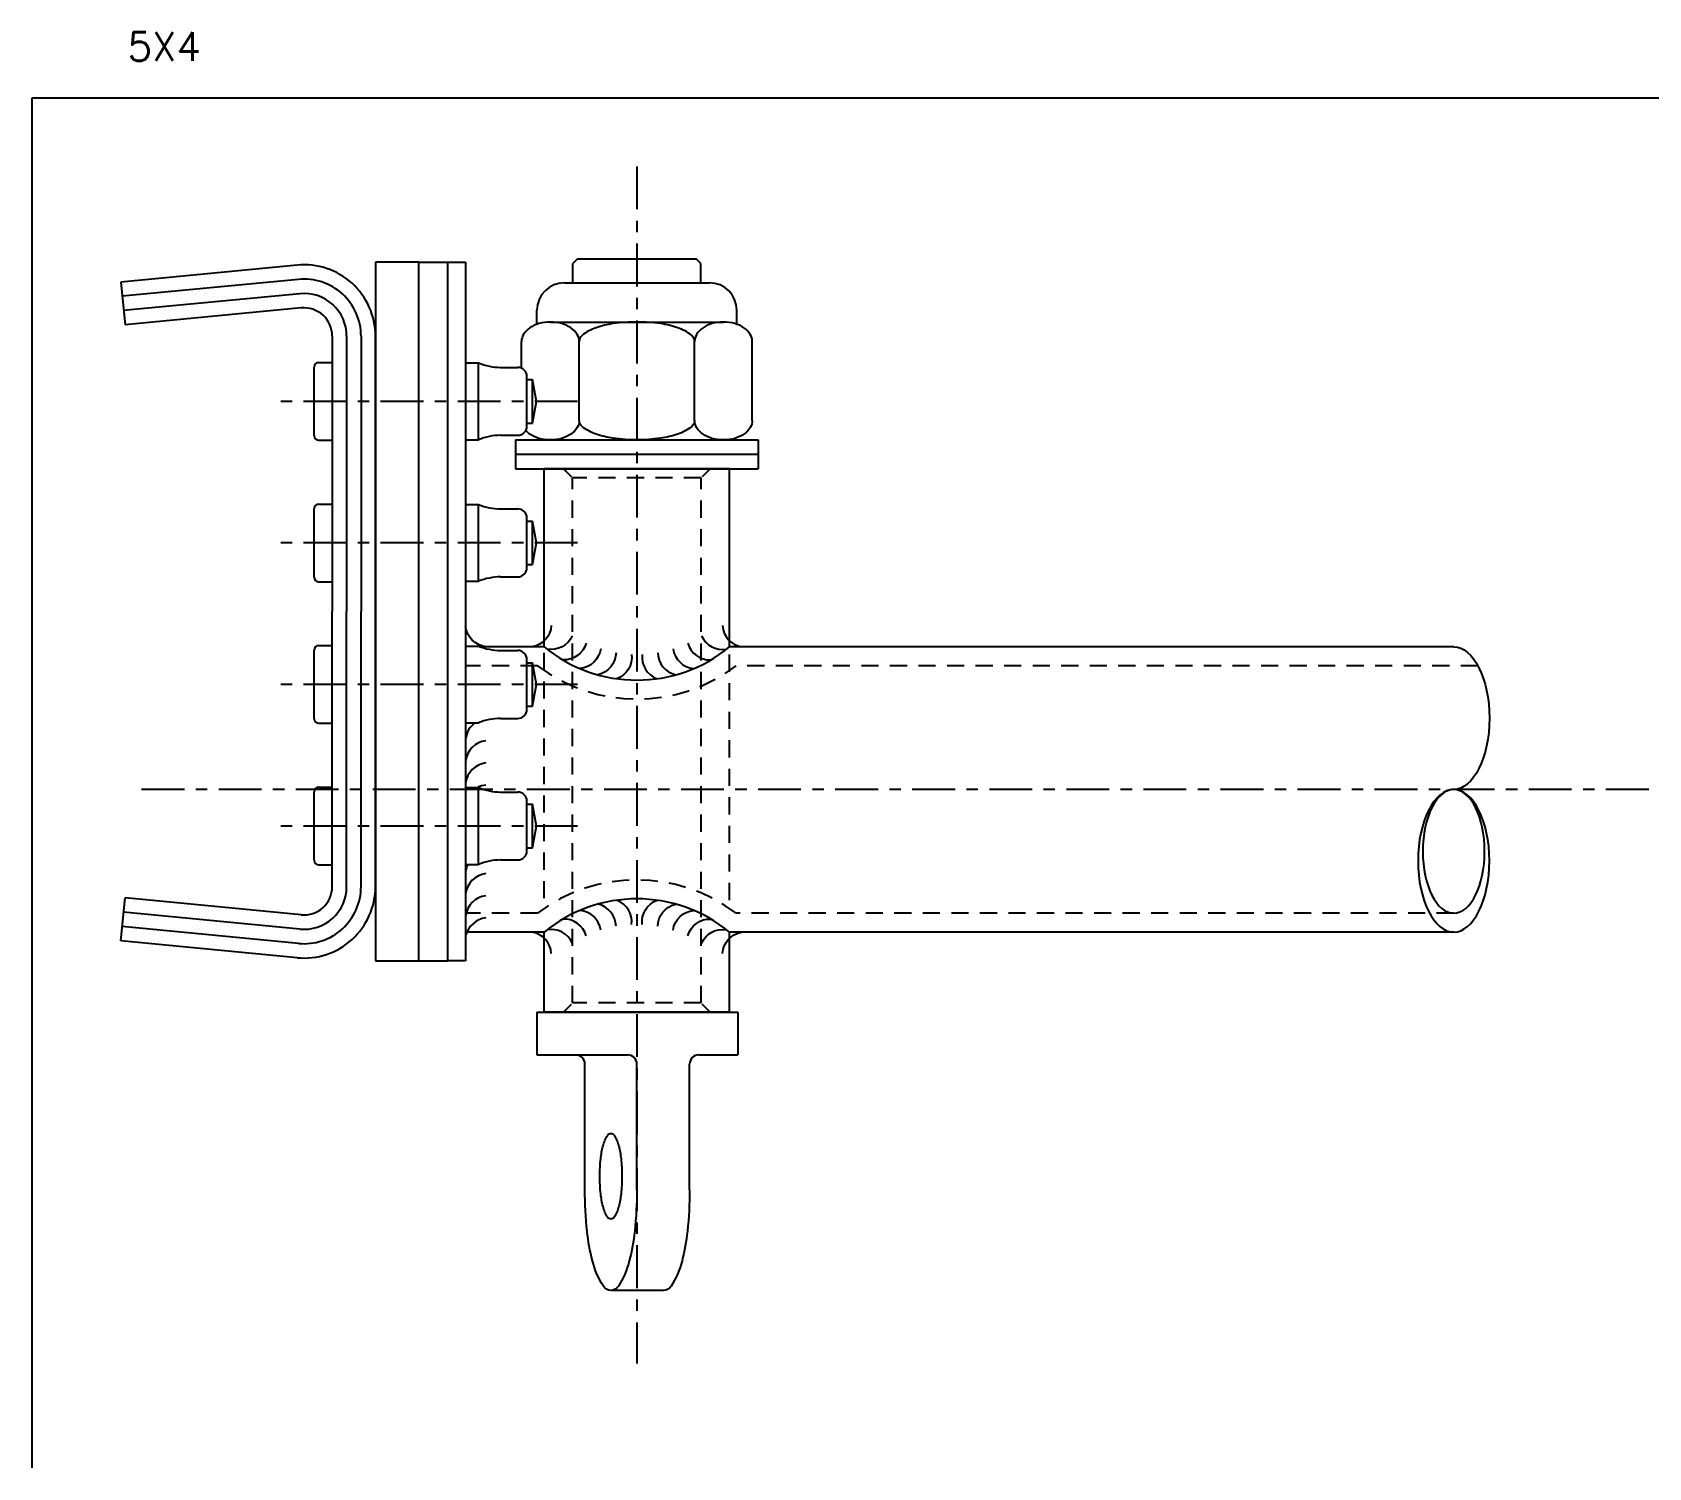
# Model space of a CAD drawing. Extents: x 0 to 81.7, y -2.9 to 20.5.
# Drawn here: x 42.82 to 56.97, y 6.97 to 19.54 of the extents above; entities that cross this region are included whole.
import ezdxf
from ezdxf.enums import TextEntityAlignment as Align

# ---------------------------------------------------------------- set-up
doc = ezdxf.new("R2010")
doc.units = 0
doc.header["$LTSCALE"] = 0.3
doc.header["$MEASUREMENT"] = 0
doc.linetypes.add('CENTER', pattern=[2, 1.25, -0.25, 0.25, -0.25])
doc.linetypes.add('HIDDEN', pattern=[0.375, 0.25, -0.125])
doc.layers.add('1', color=1, linetype='CONTINUOUS')
doc.layers.add('NOTES', color=2, linetype='CONTINUOUS')
doc.styles.add('250', font='ROMANS', dxfattribs={"height": 0.25})

msp = doc.modelspace()

# ---------------------------------------------------------------- texts
at = {"layer": 'NOTES', "color": 11, "style": '250'}
msp.add_text('5X4', height=0.25, dxfattribs=at).set_placement((43.97072664428619, 19.41441636013397), align=Align.MIDDLE)

# ---------------------------------------------------------------- blocks, each defined once
blk = doc.blocks.new('WELD')
at = {"layer": '1', "color": 41}
blk.add_arc((0.07446933633534059, 0), 0.1012228167289777, 141.8698621338624, 218.1301378662216, dxfattribs=at)

# ---------------------------------------------------------------- linework, layer by layer
at = {"layer": '1'}
for p, q in [((45.1345134137532, 17.50093705388107), (43.59082537048839, 17.35229680148117)), ((45.82051285483088, 17.52699128712649), (45.82051285483088, 11.40699128712649)), ((46.20051285483088, 17.52699128712649), (45.82051285483088, 17.52699128712649)), ((46.45051285483089, 17.52699128712649), (46.61051285483091, 17.52699128712649)), ((46.61051285483091, 17.52699128712649), (46.61051285483091, 11.40699128712649)), ((43.59082537048839, 17.35229680148117), (43.62705506494108, 16.97603703849839)), ((45.14658997857076, 17.37551713288681), (43.60290193530595, 17.22687688048691)), ((45.15866654338832, 17.25009721189255), (43.61497850012351, 17.10145695949265)), ((45.17074310820583, 17.12467729089829), (43.62705506494108, 16.97603703849839)), ((45.44251285483084, 16.87781903370322), (45.44251285483084, 14.46699128712649)), ((45.56851285483087, 16.87781903370322), (45.56851285483087, 14.46699128712649)), ((45.69451285483085, 16.87781903370322), (45.69451285483085, 14.46699128712649)), ((45.82051285483088, 12.05616354054976), (45.82051285483088, 16.87781903370319)), ((45.28251285483081, 16.00699128642606), (45.28251285483081, 16.60699128642605)), ((45.32251285483083, 16.64699128642604), (45.44251285483084, 16.64699128642604)), ((46.61051285483091, 16.64373423015081), (46.7243762034414, 16.64373423015081)), ((46.7243762034414, 15.97024834270127), (46.7243762034414, 16.64373423015081)), ((46.91620996972141, 16.60454719404251), (47.06767140816526, 16.60454719404251)), ((46.91620996972141, 16.00943537880958), (47.06767140816526, 16.00943537880958)), ((45.32251285483083, 15.96699128642607), (45.44251285483084, 15.96699128642607)), ((46.61051285483091, 15.97024834270127), (46.7243762034414, 15.97024834270127)), ((47.04851285483095, 15.71699128712643), (49.17251285483098, 15.71699128712837)), ((47.29801285483091, 15.71699128712646), (48.92301285483091, 15.71699128712646)), ((47.29801285483091, 14.15699128712646), (47.29801285483091, 15.71699128712646)), ((48.92301285483097, 15.7169912871274), (47.29801285483097, 15.7169912871274)), ((48.92301285483091, 15.71699128712649), (47.29801285483091, 15.71699128712649)), ((47.35731312067752, 15.7169912871274), (48.85731312067752, 15.7169912871274)), ((47.36051285483097, 15.71699128712737), (48.86051285483097, 15.71699128712737)), ((47.36051285483097, 15.7169912871274), (48.86051285483097, 15.7169912871274)), ((47.36051285483091, 15.71699128712646), (48.86051285483091, 15.71699128712646)), ((48.92301285483091, 14.15699128712646), (48.92301285483091, 15.71699128712646)), ((45.28251285483081, 14.76699128642605), (45.28251285483081, 15.36699128642604)), ((45.32251285483083, 15.40699128642603), (45.44251285483084, 15.40699128642603)), ((46.61051285483091, 15.4037342301508), (46.7243762034414, 15.4037342301508)), ((46.7243762034414, 14.73024834270126), (46.7243762034414, 15.4037342301508)), ((46.91620996972141, 15.3645471940425), (47.06767140816526, 15.3645471940425)), ((47.14767140816524, 14.84943537880957), (47.14767140816524, 15.28454719404249)), ((47.14767140816524, 15.25699128642603), (47.19562002060751, 15.25699128642603)), ((47.19562002060751, 14.87699128642603), (47.19562002060751, 15.25699128642603)), ((47.23231865415669, 15.06699128642603), (47.19562002060751, 15.25699128642603)), ((47.19562002060751, 14.87699128642603), (47.23231865415669, 15.06699128642603)), ((47.14767140816524, 14.87699128642603), (47.19562002060751, 14.87699128642603)), ((45.32251285483083, 14.72699128642606), (45.44251285483084, 14.72699128642606)), ((46.61051285483091, 14.73024834270126), (46.7243762034414, 14.73024834270126)), ((46.91620996972141, 14.76943537880958), (47.06767140816526, 14.76943537880958)), ((45.44251285483084, 12.05616354054976), (45.44251285483084, 14.46699128712649)), ((45.56851285483087, 12.05616354054976), (45.56851285483087, 14.46699128712649)), ((45.69451285483085, 12.05616354054976), (45.69451285483085, 14.46699128712649)), ((45.32251285483083, 14.16699128642605), (45.44251285483084, 14.16699128642605)), ((46.61051285483091, 14.16373423015082), (46.7243762034414, 14.16373423015082)), ((45.28251285483081, 13.52699128642607), (45.28251285483081, 14.12699128642606)), ((47.29801285483091, 14.15699128712646), (46.74142040565697, 14.15699128712646)), ((46.91620996972141, 14.12454719404252), (47.06767140816526, 14.12454719404252)), ((47.14767140816524, 13.60943537880959), (47.14767140816524, 14.04454719404251)), ((47.14767140816524, 14.01699128642605), (47.19562002060751, 14.01699128642605)), ((47.19562002060751, 13.63699128642605), (47.19562002060751, 14.01699128642605)), ((47.23231865415669, 13.82699128642605), (47.19562002060751, 14.01699128642605)), ((55.26500391879215, 14.15699128712646), (48.92301285483091, 14.15699128712646)), ((47.19562002060751, 13.63699128642605), (47.23231865415669, 13.82699128642605)), ((47.14767140816524, 13.63699128642605), (47.19562002060751, 13.63699128642605)), ((45.32251285483083, 13.48699128642608), (45.44251285483084, 13.48699128642608)), ((46.61051285483091, 13.49024834270128), (46.7243762034414, 13.49024834270128)), ((46.91620996972141, 13.52943537880959), (47.06767140816526, 13.52943537880959)), ((45.28251285483081, 12.28699128642606), (45.28251285483081, 12.88699128642605)), ((45.32251285483083, 12.92699128642604), (45.44251285483084, 12.92699128642604)), ((46.61051285483091, 12.92373423015081), (46.7243762034414, 12.92373423015081)), ((46.7243762034414, 12.25024834270127), (46.7243762034414, 12.92373423015081)), ((46.91620996972141, 12.88454719404251), (47.06767140816526, 12.88454719404251)), ((47.14767140816524, 12.36943537880958), (47.14767140816524, 12.8045471940425)), ((47.14767140816524, 12.77699128642604), (47.19562002060751, 12.77699128642604)), ((47.19562002060751, 12.39699128642604), (47.19562002060751, 12.77699128642604)), ((47.23231865415669, 12.58699128642604), (47.19562002060751, 12.77699128642604)), ((47.19562002060751, 12.39699128642604), (47.23231865415669, 12.58699128642604)), ((47.14767140816524, 12.39699128642604), (47.19562002060751, 12.39699128642604)), ((45.32251285483083, 12.24699128642607), (45.44251285483084, 12.24699128642607)), ((46.61051285483091, 12.25024834270127), (46.7243762034414, 12.25024834270127)), ((46.91620996972141, 12.28943537880959), (47.06767140816526, 12.28943537880959)), ((43.59082537048839, 11.58168577277181), (43.62705506494108, 11.95794553575459)), ((45.17074310820583, 11.80930528335469), (43.62705506494108, 11.95794553575459)), ((45.15866654338832, 11.68388536236043), (43.61497850012351, 11.83252561476033)), ((45.14658997857076, 11.55846544136617), (43.60290193530595, 11.70710569376607)), ((47.29801285483091, 11.65699128712646), (46.61051285483091, 11.65699128712646)), ((47.29801285483091, 10.95699128712647), (47.29801285483091, 11.65699128712646)), ((48.92301285483091, 10.95699128712647), (48.92301285483091, 11.65699128712646)), ((55.26500391879215, 11.65699128712646), (48.92301285483091, 11.65699128712646)), ((45.1345134137532, 11.43304552037191), (43.59082537048839, 11.58168577277181)), ((45.82051285483088, 11.40699128712649), (46.20051285483088, 11.40699128712649)), ((46.61051285483091, 11.40699128712649), (46.45051285483089, 11.40699128712649)), ((47.23371258898435, 10.95699128712647), (48.99371258898429, 10.95699128712647)), ((47.29801285483091, 10.95699128712647), (48.92301285483091, 10.95699128712647)), ((48.92621258898435, 10.95699128712647), (47.30121258898435, 10.95699128712647)), ((47.65499133545045, 9.39899128712645), (47.65499133545045, 10.50199128712646)), ((48.11051285483091, 9.39899128712645), (48.11051285483091, 10.50199128712646)), ((48.5724338425183, 9.39899128712645), (48.5724338425183, 10.50199128712646)), ((48.34467308282807, 8.518991287126454), (47.88275209514068, 8.518991287126454))]:
    msp.add_line(p, q, dxfattribs=at)
at = {"layer": '1', "color": 11}
for p, q in [((46.20051285483088, 11.40699128712649), (46.20051285483088, 17.52699128712649)), ((46.45051285483088, 17.52699128712648), (46.45051285483088, 11.40699128712649))]:
    msp.add_line(p, q, dxfattribs=at)
at = {"layer": '1', "linetype": 'Continuous'}
for p, q in [((47.59051285483087, 17.55444027831143), (47.55051285483091, 17.51444027831141)), ((47.55051285483091, 17.34499128712642), (47.55051285483091, 17.51444027831141)), ((47.59051285483087, 17.55444027831143), (48.63051285483083, 17.55444027831143)), ((48.67051285483091, 17.51444027831141), (48.63051285483083, 17.55444027831143)), ((48.67051285483091, 17.34499128712642), (48.67051285483091, 17.51444027831141)), ((47.47551285483086, 17.34499128712642), (48.74551285483084, 17.34499128712642)), ((47.23551285483085, 16.98266939151458), (47.23551285483085, 17.10499128712647)), ((47.35274062651944, 17.00177159284871), (48.86828508314226, 17.00177159284871)), ((48.98551285483074, 16.98266939151463), (48.98551285483074, 17.10499128712641)), ((47.10014988374893, 16.59765771738738), (47.10014988374893, 16.83102718455311)), ((47.60533136928995, 16.13973569542193), (47.60533136928995, 16.83102718455328)), ((48.61569434037175, 16.13973569542193), (48.61569434037175, 16.83102718455328)), ((49.12087582591266, 16.13973569542193), (49.12087582591266, 16.83102718455328)), ((47.14767140816524, 16.08943537880958), (47.14767140816524, 16.5245471940425)), ((47.14767140816524, 16.49699128642604), (47.19562002060751, 16.49699128642604)), ((47.23231865415669, 16.30699128642604), (47.19562002060751, 16.49699128642604)), ((47.19562002060751, 16.11699128642604), (47.19562002060751, 16.49699128642604)), ((47.19562002060751, 16.11699128642604), (47.23231865415669, 16.30699128642604)), ((47.14767140816524, 16.11699128642604), (47.19562002060751, 16.11699128642604)), ((47.04851285483073, 15.96899128712644), (47.04851285483084, 15.84299128712644)), ((47.04851285483073, 15.96899128712644), (49.17251285483075, 15.96899128712644)), ((49.17251285483075, 15.96899128712835), (49.17251285483086, 15.84299128712834)), ((47.04851285483084, 15.84299128712644), (47.04851285483095, 15.71699128712643)), ((47.04851285483073, 15.84299128712644), (49.17251285483086, 15.84299128712647)), ((49.17251285483086, 15.84299128712834), (49.17251285483098, 15.71699128712834)), ((47.23371258898435, 10.58199128712647), (48.03051285483092, 10.58199128712647)), ((48.65243384251828, 10.58199128712647), (48.99371258898434, 10.58199128712647))]:
    msp.add_line(p, q, dxfattribs=at)
at = {"layer": '1', "color": 40, "linetype": 'CENTER'}
for p, q in [((47.59127031666912, 16.30699128642604), (44.93429081824688, 16.30699128642604)), ((47.59127031666912, 15.06699128642603), (44.93429081824688, 15.06699128642603)), ((47.59127031666912, 13.82699128642605), (44.93429081824688, 13.82699128642605)), ((56.97260381404401, 12.90699128642603), (43.75838607436644, 12.90699128642603)), ((47.59127031666912, 12.58699128642604), (44.93429081824688, 12.58699128642604))]:
    msp.add_line(p, q, dxfattribs=at)
at = {"layer": '1', "color": 4, "linetype": 'HIDDEN'}
for p, q in [((47.46801285483092, 15.71699128712646), (47.54801285483091, 15.63699128712645)), ((48.75301285483089, 15.71699128712646), (48.67301285483091, 15.63699128712645)), ((47.46801285483092, 10.95699128712647), (47.54801285483091, 11.03699128712645)), ((48.75301285483089, 10.95699128712647), (48.67301285483091, 11.03699128712645))]:
    msp.add_line(p, q, dxfattribs=at)
at = {"layer": '1', "color": 4, "linetype": 'HIDDEN', "ltscale": 2}
for p, q in [((47.54801285483091, 11.03699128712645), (47.54801285483091, 15.63699128712645)), ((48.67301285483091, 15.63699128712645), (47.54801285483091, 15.63699128712645)), ((48.67301285483091, 11.03699128712645), (48.67301285483091, 15.63699128712645)), ((47.29801285483091, 11.95395315225727), (47.29801285483091, 14.15699128712646)), ((48.92301285483091, 11.93814499852277), (48.92301285483091, 14.15699128712646)), ((47.24044315158454, 13.99099128712646), (46.61051285483091, 13.99099128712646)), ((55.47710295226471, 13.99099128712646), (48.98058255807728, 13.99099128712646)), ((47.24044315158454, 11.82299128712646), (46.61051285483091, 11.82299128712646)), ((55.26500391878823, 11.82299128712646), (48.98058255807728, 11.82299128712646)), ((48.67301285483091, 11.03699128712645), (47.54801285483091, 11.03699128712645))]:
    msp.add_line(p, q, dxfattribs=at)
at = {"layer": '1', "color": 3, "linetype": 'Continuous'}
for p, q in [((47.23371258898435, 10.95699128712647), (47.23371258898435, 10.58199128712647)), ((48.99371258898434, 10.95699128712647), (48.99371258898434, 10.58199128712647))]:
    msp.add_line(p, q, dxfattribs=at)
at = {"layer": '1', "linetype": 'Continuous'}
for points in [[(47.60533136928995, 16.83102718455329, 0.1383104716452855), (47.58798399093472, 16.89253925412877, 0.107062471946409), (47.53134925359745, 16.95176171350867, 0.0805262774923664), (47.45314321878515, 16.98798057901664, 0.06835765541351219), (47.35274062651944, 17.00177159284872, 0.06835765541353137), (47.25233803425385, 16.98798057901664, 0.08052627749243615), (47.17413199944155, 16.95176171350867, 0.1070624719464696), (47.11749726210416, 16.89253925412877, 0.138310471645654), (47.10014988374893, 16.83102718455311, 0.1096410801299589)], [(48.61569434037175, 16.83102718455329, 0.2252980696126769), (48.59065215259852, 16.88378188833597, 0.08985855665275305), (48.46773010898675, 16.95176171350867, 0.0467434671798524), (48.31739629036996, 16.9873601794021, 0.03478764021406504), (48.11051285483085, 17.00177159284872, 0.03478764021407846), (47.90362941929151, 16.9873601794021, 0.04674346717978043), (47.75329560067495, 16.95176171350867, 0.08985855665282237), (47.63037355706307, 16.88378188833597, 0.2252980696127297), (47.60533136928995, 16.83102718455329, 0.2252980696125165)], [(49.12087582591266, 16.83102718455329, 0.1383104716453328), (49.10352844755754, 16.89253925412871, 0.1070624719465302), (49.04689371022015, 16.95176171350867, 0.08052627749242502), (48.96868767540774, 16.98798057901664, 0.06835765541342365), (48.86828508314226, 17.00177159284872, 0.06835765541348722), (48.76788249087667, 16.98798057901664, 0.08052627749243059), (48.68967645606426, 16.95176171350867, 0.1070624719465302), (48.63304171872687, 16.89253925412871, 0.1383104716452201), (48.61569434037175, 16.83102718455329, 0.1383104716451115)], [(47.60533136928995, 16.13973569542194, -0.1383104716452741), (47.58798399093472, 16.0782236258464, -0.107062471946409), (47.53134925359745, 16.0190011664665, -0.0805262774923664), (47.45314321878515, 15.98278230095853, -0.06835765541351219), (47.35274062651944, 15.96899128712645, -0.06835765541353137), (47.25233803425385, 15.98278230095853, -0.08052627749243615), (47.17413199944155, 16.0190011664665, -0.06271159762132013), (47.13776555994672, 16.05087620498465, -0.06271159762132013)], [(48.61569434037175, 16.13973569542194, -0.2252980696126769), (48.59065215259852, 16.0869809916392, -0.08985855665275305), (48.46773010898675, 16.0190011664665, -0.0467434671798524), (48.31739629036996, 15.98340270057307, -0.03478764021406504), (48.11051285483085, 15.96899128712645, -0.03478764021407846), (47.90362941929151, 15.98340270057307, -0.04674346717978043), (47.75329560067495, 16.0190011664665, -0.08985855665282237), (47.63037355706307, 16.08698099163926, -0.2252980696127297), (47.60533136928995, 16.13973569542194, -0.2252980696125165)], [(49.12087582591266, 16.13973569542194, -0.1383104716453328), (49.10352844755754, 16.07822362584646, -0.1070624719465302), (49.04689371022015, 16.0190011664665, -0.08052627749242502), (48.96868767540774, 15.98278230095853, -0.06835765541342365), (48.86828508314226, 15.96899128712645, -0.06835765541348722), (48.76788249087667, 15.98278230095853, -0.08052627749243059), (48.68967645606426, 16.0190011664665, -0.1070624719465302), (48.63304171872687, 16.07822362584646, -0.1383104716452201), (48.61569434037175, 16.13973569542194, -0.1383104716451115)]]:
    msp.add_lwpolyline(points, format="xyb", dxfattribs=at)
at = {"layer": '1'}
msp.add_lwpolyline([(47.88275209514068, 9.143798644704837, -0.2586223613555987), (47.85460672359203, 9.159400208397933, -0.0764549201898132), (47.81408707592106, 9.253690025418827, -0.03663215015442807), (47.79389561465518, 9.364631796523206, -0.02670595952181864), (47.78564509369965, 9.518991287126461, -0.02670595952180084), (47.79389561465518, 9.673350777729802, -0.03663215015434616), (47.81408707592106, 9.784292548834081, -0.07645492018973335), (47.85460672359198, 9.878582365854946, -0.2586223613557308), (47.88275209514068, 9.894183929548085, -0.2586223613557532), (47.91089746668938, 9.878582365854975, -0.07645492018983381), (47.95141711436036, 9.784292548834081, -0.03663215015439982), (47.97160857562624, 9.673350777729745, -0.0267059595218125), (47.97985909658177, 9.518991287126461, -0.02670595952171941), (47.97160857562624, 9.364631796523163, -0.03663215015427002), (47.95141711436036, 9.253690025418827, -0.0764549201898132), (47.91089746668938, 9.159400208397933, -0.2586223613555987)], format="xyb", close=True, dxfattribs=at)
for points in [[(47.88275209514068, 8.518991287126461, -0.2586223613556405), (47.81673820210971, 8.555584158354755, -0.07645492018984067), (47.72170091747557, 8.77673731968229, -0.0366321501544098), (47.67434261695211, 9.03694700274469, -0.02670595952177236), (47.65499133545045, 9.398991287126456, -0.02670595952179323)], [(48.11051285483091, 9.398991287126456, -0.02670595952182298), (48.0911615733292, 9.036947002744306, -0.03663215015438802), (48.04380327280585, 8.77673731968229, -0.07645492018978904), (47.94876598817171, 8.555584158354755, -0.258622361355565), (47.88275209514068, 8.518991287126461, -0.2586223613556405)], [(48.5724338425183, 9.398991287126456, -0.02670595952182298), (48.55308256101659, 9.036947002744306, -0.03663215015438802), (48.50572426049319, 8.77673731968229, -0.07645492018978904), (48.4106869758591, 8.555584158354755, -0.258622361355565), (48.34467308282807, 8.518991287126461, -0.2586223613556405)]]:
    msp.add_lwpolyline(points, format="xyb", dxfattribs=at)
for centre, radius, start, end in [((45.19451285483085, 16.87781903370322), 0.626, 0, 95.50000000000054), ((45.19451285483085, 16.87781903370322), 0.5, 0, 95.50000000000054), ((45.19451285483085, 16.87781903370322), 0.374, 0, 95.50000000000054), ((45.19451285483085, 16.87781903370322), 0.248, 0, 95.50000000000054), ((45.32251285483083, 16.60699128642605), 0.04, 90, 180), ((46.92044847418082, 17.11443513404063), 0.5099055562313447, 247.3856432989169, 269.5237329527268), ((45.32251285483083, 16.00699128642606), 0.04, 180, 270), ((46.92044847418082, 15.49954743881145), 0.5099055562313447, 90.47626704727314, 112.6143567010831), ((45.32251285483083, 15.36699128642604), 0.04, 90, 180), ((46.92044847418082, 15.87443513404062), 0.5099055562313447, 247.3856432989169, 269.5237329527268), ((47.06767140816526, 15.28454719404249), 0.08, 8.142219984546603e-13, 90), ((45.32251285483083, 14.76699128642605), 0.04, 180, 270), ((46.92044847418082, 14.25954743881144), 0.5099055562313447, 90.47626704727314, 112.6143567010831), ((47.06767140816526, 14.84943537880957), 0.08, 270, 359.9999999999988), ((45.32251285483083, 14.12699128642606), 0.04, 90, 180), ((46.92044847418082, 14.63443513404064), 0.5099055562313447, 247.3856432989169, 269.5237329527268), ((47.06767140816526, 14.04454719404251), 0.08, 8.142219984546603e-13, 90), ((48.11051285483091, 15.14243621480094), 1.27720709185291, 230.494396142047, 309.505603857953), ((47.06767140816526, 13.60943537880959), 0.08, 270, 359.9999999999988), ((45.32251285483083, 13.52699128642607), 0.04, 180, 270), ((46.92044847418082, 13.01954743881146), 0.5099055562313447, 90.47626704727314, 112.6143567010831), ((45.32251285483083, 12.88699128642605), 0.04, 90, 180), ((46.92044847418082, 13.39443513404063), 0.5099055562313447, 247.3856432989169, 269.5237329527268), ((47.06767140816526, 12.8045471940425), 0.08, 8.142219984546603e-13, 90), ((47.06767140816526, 12.36943537880958), 0.08, 270, 359.9999999999988), ((45.32251285483083, 12.28699128642606), 0.04, 180, 270), ((46.92044847418082, 11.77954743881145), 0.5099055562313447, 90.47626704727314, 112.6143567010831), ((45.19451285483085, 12.05616354054976), 0.626, 264.4999999999995, 0), ((45.19451285483085, 12.05616354054976), 0.5, 264.4999999999995, 0), ((45.19451285483085, 12.05616354054976), 0.374, 264.4999999999995, 0), ((45.19451285483085, 12.05616354054976), 0.248, 264.4999999999995, 0), ((48.11051285483091, 10.67154635945198), 1.27720709185291, 50.49439614204692, 129.5056038579531), ((47.57499133545047, 10.50199128712646), 0.08, 0, 90), ((48.03051285483092, 10.50199128712646), 0.08, 0, 90), ((48.65243384251828, 10.50199128712646), 0.08, 90, 180)]:
    msp.add_arc(centre, radius, start, end, dxfattribs=at)
at = {"layer": '1', "linetype": 'Continuous'}
for centre, radius, start, end in [((47.47551285483086, 17.10499128712647), 0.24, 90, 180), ((48.74551285483084, 17.10499128712641), 0.24, 0, 90), ((47.06767140816526, 16.5245471940425), 0.08, 8.142219984546603e-13, 90), ((47.06767140816526, 16.08943537880958), 0.08, 270, 359.9999999999988)]:
    msp.add_arc(centre, radius, start, end, dxfattribs=at)
at = {"layer": '1', "color": 4, "linetype": 'HIDDEN', "ltscale": 2}
for centre, start, end in [((48.11051285483091, 15.14243621480094), 232.9241046659112, 307.0758953340887), ((48.11051285483091, 10.67154635945198), 52.92410466591124, 127.0758953340888)]:
    msp.add_arc(centre, 1.44320709185291, start, end, dxfattribs=at)
at = {"layer": '1', "color": 41}
for centre, radius, start, end in [((46.81150500904499, 13.3269414721492), 0.2024456334579554, 126.228129663868, 173.1301378662214), ((46.81150500904499, 12.74496069240359), 0.2024456334579554, 96.8698621338619, 117.9851344598997), ((46.81150500904499, 12.16297991265799), 0.2024456334579554, 154.4644559345167, 173.1301378662214), ((46.81689075466266, 11.56992481541991), 0.2141224409817866, 97.94626351352174, 164.5431091054029)]:
    msp.add_arc(centre, radius, start, end, dxfattribs=at)
at = {"layer": '1', "extrusion": (0, 0, -1)}
msp.add_ellipse((55.26500391879215, 13.53199128712645), major_axis=(0, -0.6250000000000036), ratio=0.5000000000000029, start_param=3.141592653589793, end_param=6.283185307179586, dxfattribs=at)
msp.add_ellipse((55.26500391879215, 12.28199128712645), major_axis=(7.6537897113899e-17, -0.6250000000000036), ratio=0.5000000000000001, dxfattribs=at)
at = {"layer": '1', "color": 6, "extrusion": (0, 0, -1)}
msp.add_ellipse((55.26500391878823, 12.36499128712642), major_axis=(-6.637366437717346e-17, 0.5420000000000051), ratio=0.5000000000000001, dxfattribs=at)
at = {"layer": 'NOTES'}
for p, q in [((42.81528094536225, 18.96611892302303), (57.81528094536225, 18.96611892302303)), ((42.81528094536225, 6.96611892302303), (42.81528094536225, 18.96611892302303))]:
    msp.add_line(p, q, dxfattribs=at)
at = {"layer": 'NOTES', "color": 6, "linetype": 'CENTER'}
msp.add_line((48.11051285483091, 18.36396673542737), (48.11051285483091, 7.879486500134732), dxfattribs=at)
at = {"layer": 'NOTES', "color": 11}
for p, q in [((46.20051285483088, 17.52699128712649), (46.45051285483088, 17.52699128712648)), ((46.20051285483088, 11.40699128712649), (46.45051285483088, 11.40699128712649))]:
    msp.add_line(p, q, dxfattribs=at)

# ---------------------------------------------------------------- block references
at = {"layer": 'NOTES'}
for p, xscale, yscale, zscale, rotation in [((46.70618946361861, 14.25266789591416), -2.000000000000016, 2, 2, 225), ((47.26967246099951, 14.25718564968057), -1.999999999999988, 2, 2, 318.3060411306857), ((48.95135324866225, 14.25718564968057), 1.999999999999996, 1.999999999999996, 1.999999999999996, 41.69395886931462), ((47.42985068161999, 14.20394091044835), -2.000000000000009, 2, 2, 298.3060411306863), ((47.55817205936295, 14.12312562621969), -1.999999999999987, 2, 2, 305.8060411306855), ((48.66285365029881, 14.12312562621969), 1.999999999999986, 1.999999999999986, 1.999999999999986, 54.19395886931454), ((48.79117502804177, 14.20394091044835), 2.000000000000009, 2.000000000000009, 2.000000000000009, 61.6939588693137), ((47.69594414125418, 14.05975102876789), -1.999999999999993, 2, 2, 313.3060411306853), ((47.84080960877485, 14.01490147502619), -2.00000000000002, 2, 2, 320.8060411306863), ((47.99028977361143, 13.98934435329375), -1.999999999999977, 2, 2, 328.3060411306855), ((48.23073593605033, 13.98934435329375), 1.999999999999976, 1.999999999999976, 1.999999999999976, 31.69395886931447), ((48.3802161008869, 14.01490147502619), 2.00000000000001, 2.00000000000001, 2.00000000000001, 39.19395886931334), ((48.52508156840758, 14.05975102876789), 1.999999999999992, 1.999999999999992, 1.999999999999992, 46.69395886931471), ((46.70618946361861, 13.23826342432704), 2.000000000000012, 2.000000000000012, 2.000000000000012, 315.0000000000002), ((46.70618946361861, 13.04426983107851), 2.000000000000012, 2.000000000000012, 2.000000000000012, 315.0000000000002), ((46.70618946361861, 12.07430186483583), 2.000000000000012, 2.000000000000012, 2.000000000000012, 315.0000000000002), ((46.70618946361861, 11.8803082715873), 2.000000000000012, 2.000000000000012, 2.000000000000012, 315.0000000000002), ((47.84080960877485, 11.79908109922673), 2.000000000000009, 2.000000000000009, 2.000000000000009, 219.1939588693133), ((47.99028977361143, 11.82463822095917), 1.999999999999977, 1.999999999999977, 1.999999999999977, 211.6939588693145), ((48.23073593605033, 11.82463822095917), -1.999999999999976, 2, 2, 148.3060411306855), ((48.3802161008869, 11.79908109922673), -2.000000000000019, 2, 2, 140.8060411306864), ((47.55817205936295, 11.69085694803326), 1.999999999999986, 1.999999999999986, 1.999999999999986, 234.1939588693146), ((47.69594414125418, 11.75423154548503), 1.999999999999992, 1.999999999999992, 1.999999999999992, 226.6939588693147), ((48.52508156840758, 11.75423154548503), -1.999999999999993, 2, 2, 133.3060411306853), ((48.66285365029881, 11.69085694803326), -1.999999999999986, 2, 2, 125.8060411306855), ((47.26967246099951, 11.55679692457235), 1.999999999999995, 1.999999999999995, 1.999999999999995, 221.6939588693146), ((47.42985068161999, 11.61004166380457), 2.000000000000003, 2.000000000000003, 2.000000000000003, 241.6939588693136), ((48.79117502804177, 11.61004166380457), -2.000000000000002, 2, 2, 118.3060411306864), ((48.95135324866225, 11.55679692457235), -1.999999999999988, 2, 2, 138.3060411306856)]:
    msp.add_blockref('WELD', p, dxfattribs=dict(at, xscale=xscale, yscale=yscale, zscale=zscale, rotation=rotation))

msp.set_redraw_order([(e.dxf.handle, doc.entitydb.next_handle()) for e in msp.query("TEXT MTEXT ATTDEF DIMENSION ARC_DIMENSION")])  # texts and dimensions are drawn at this point

doc.saveas('drawing.dxf')
